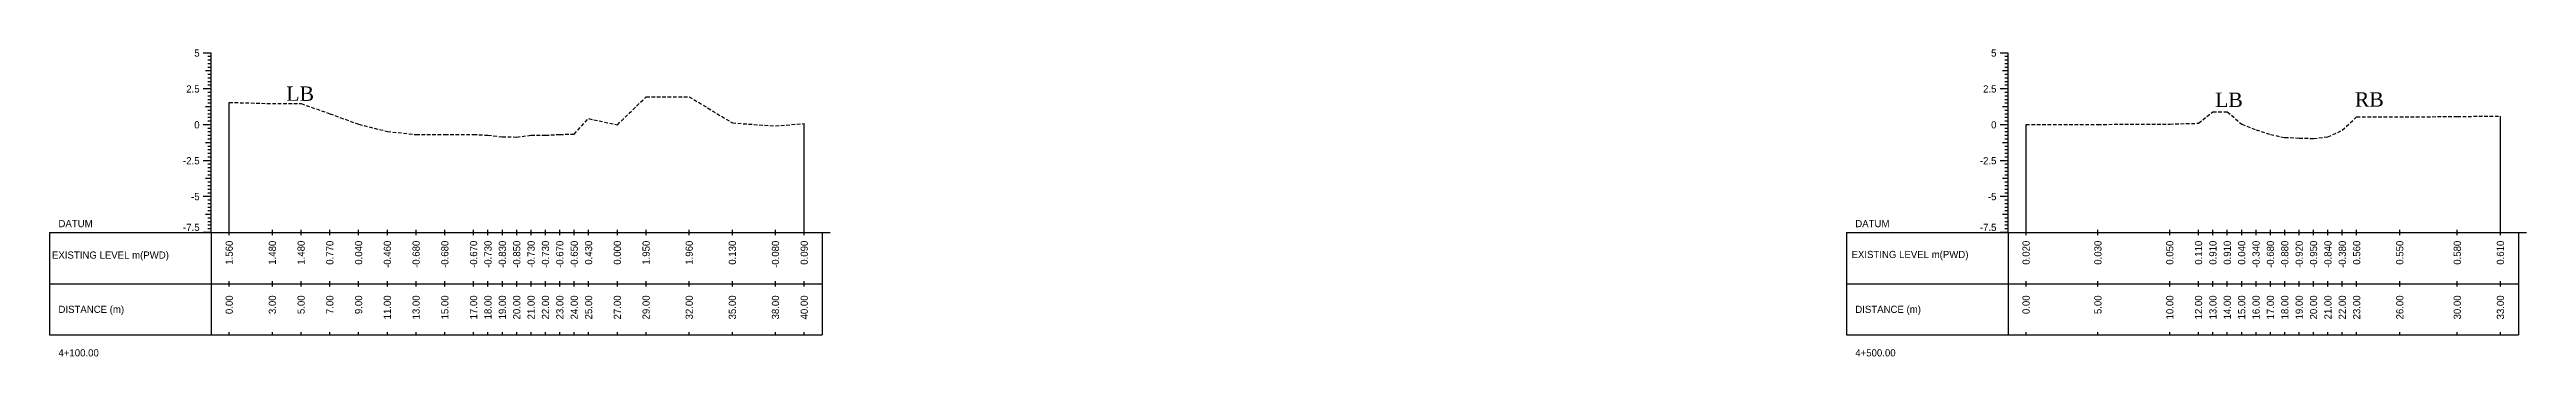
# Model space of a CAD drawing. Header units: inches. Extents: x 6579 to 9220, y -2276 to -1013.
# Drawn here: x 8655.2 to 8827.5, y -1244.5 to -1223.1 of the extents above; entities that cross this region are included whole.
import ezdxf
from ezdxf.enums import TextEntityAlignment as Align

# ---------------------------------------------------------------- set-up
doc = ezdxf.new("R2010")
doc.units = ezdxf.units.IN
doc.header["$MEASUREMENT"] = 0
doc.linetypes.add('HIDDEN', pattern=[0.375, 0.25, -0.125])
doc.layers.add('CS_Drawing', color=7, linetype='Continuous')
doc.layers.add('GL', color=3, linetype='HIDDEN')
doc.styles.add('romans', font='romans.shx')

msp = doc.modelspace()

# ---------------------------------------------------------------- texts
at = {"char_height": 1, "width": 263.4059, "attachment_point": 1, "style": 'romans'}
for s, insert in [('{\\fTimes New Roman|b0|i0|c0|p18;LB}', (8671.67, -1225.72)), ('{\\fTimes New Roman|b0|i0|c0|p18;LB}', (8805.85, -1226.15)), ('{\\fTimes New Roman|b0|i0|c0|p18;RB}', (8815.57, -1226.12))]:
    msp.add_mtext(s, dxfattribs=dict(at, insert=insert))
at = {"layer": 'CS_Drawing'}
for s, p in [('5', (8665.64, -1223.39)), ('5', (8790.64, -1223.39)), ('2.5', (8665.64, -1225.89)), ('2.5', (8790.64, -1225.89)), ('0', (8665.64, -1228.39)), ('0', (8790.64, -1228.39)), ('-2.5', (8665.64, -1230.89)), ('-2.5', (8790.64, -1230.89)), ('-5', (8665.64, -1233.39)), ('-5', (8790.64, -1233.39))]:
    msp.add_text(s, height=0.5, dxfattribs=at).set_placement(p, align=Align.MIDDLE_RIGHT)
for s, p in [('DATUM', (8655.82, -1235.27)), ('DATUM', (8780.82, -1235.27)), ('EXISTING LEVEL m(PWD)', (8655.37, -1237.46)), ('EXISTING LEVEL m(PWD)', (8780.56, -1237.42)), ('DISTANCE (m)', (8655.82, -1241.24)), ('DISTANCE (m)', (8780.82, -1241.24)), ('4+100.00', (8655.82, -1244.27)), ('4+500.00', (8780.82, -1244.27))]:
    msp.add_text(s, height=0.5, dxfattribs=at).set_placement(p, align=Align.MIDDLE_LEFT)
for p in [(8665.64, -1235.78), (8790.64, -1235.78)]:
    msp.add_text('-7.5', height=0.5, dxfattribs=at).set_placement(p, align=Align.RIGHT)
for s, p in [('1.560', (8667.7, -1236.46)), ('1.480', (8670.7, -1236.46)), ('1.480', (8672.7, -1236.46)), ('0.770', (8674.7, -1236.46)), ('0.040', (8676.7, -1236.46)), ('-0.460', (8678.7, -1236.46)), ('-0.680', (8680.7, -1236.46)), ('-0.680', (8682.7, -1236.46)), ('-0.670', (8684.7, -1236.46)), ('-0.730', (8685.7, -1236.46)), ('-0.830', (8686.7, -1236.46)), ('-0.850', (8687.7, -1236.46)), ('-0.730', (8688.7, -1236.46)), ('-0.730', (8689.7, -1236.46)), ('-0.670', (8690.7, -1236.46)), ('-0.650', (8691.7, -1236.46)), ('0.430', (8692.7, -1236.46)), ('0.000', (8694.7, -1236.46)), ('1.950', (8696.7, -1236.46)), ('1.960', (8699.7, -1236.46)), ('0.130', (8702.7, -1236.46)), ('-0.080', (8705.7, -1236.46)), ('0.090', (8707.7, -1236.46)), ('0.020', (8792.7, -1236.46)), ('0.030', (8797.7, -1236.46)), ('0.050', (8802.7, -1236.46)), ('0.110', (8804.7, -1236.46)), ('0.910', (8805.7, -1236.46)), ('0.910', (8806.7, -1236.46)), ('0.040', (8807.7, -1236.46)), ('-0.340', (8808.7, -1236.46)), ('-0.680', (8809.7, -1236.46)), ('-0.880', (8810.7, -1236.46)), ('-0.920', (8811.7, -1236.46)), ('-0.950', (8812.7, -1236.46)), ('-0.840', (8813.7, -1236.46)), ('-0.380', (8814.7, -1236.46)), ('0.560', (8815.7, -1236.46)), ('0.550', (8818.7, -1236.46)), ('0.580', (8822.7, -1236.46)), ('0.610', (8825.7, -1236.46)), ('0.00', (8667.7, -1240.27)), ('3.00', (8670.7, -1240.27)), ('5.00', (8672.7, -1240.27)), ('7.00', (8674.7, -1240.27)), ('9.00', (8676.7, -1240.27)), ('11.00', (8678.7, -1240.27)), ('13.00', (8680.7, -1240.27)), ('15.00', (8682.7, -1240.27)), ('17.00', (8684.7, -1240.27)), ('18.00', (8685.7, -1240.27)), ('19.00', (8686.7, -1240.27)), ('20.00', (8687.7, -1240.27)), ('21.00', (8688.7, -1240.27)), ('22.00', (8689.7, -1240.27)), ('23.00', (8690.7, -1240.27)), ('24.00', (8691.7, -1240.27)), ('25.00', (8692.7, -1240.27)), ('27.00', (8694.7, -1240.27)), ('29.00', (8696.7, -1240.27)), ('32.00', (8699.7, -1240.27)), ('35.00', (8702.7, -1240.27)), ('38.00', (8705.7, -1240.27)), ('40.00', (8707.7, -1240.27)), ('0.00', (8792.7, -1240.27)), ('5.00', (8797.7, -1240.27)), ('10.00', (8802.7, -1240.27)), ('12.00', (8804.7, -1240.27)), ('13.00', (8805.7, -1240.27)), ('14.00', (8806.7, -1240.27)), ('15.00', (8807.7, -1240.27)), ('16.00', (8808.7, -1240.27)), ('17.00', (8809.7, -1240.27)), ('18.00', (8810.7, -1240.27)), ('19.00', (8811.7, -1240.27)), ('20.00', (8812.7, -1240.27)), ('21.00', (8813.7, -1240.27)), ('22.00', (8814.7, -1240.27)), ('23.00', (8815.7, -1240.27)), ('26.00', (8818.7, -1240.27)), ('30.00', (8822.7, -1240.27)), ('33.00', (8825.7, -1240.27))]:
    msp.add_text(s, height=0.5, rotation=90, dxfattribs=at).set_placement(p, align=Align.MIDDLE_RIGHT)

# ---------------------------------------------------------------- linework, layer by layer
at = {"layer": 'CS_Drawing'}
for p, q in [((8666.45, -1223.39), (8665.89, -1223.39)), ((8666.45, -1223.39), (8666.06, -1223.39)), ((8666.45, -1223.39), (8666.22, -1223.39)), ((8666.45, -1235.89), (8666.45, -1223.39)), ((8791.45, -1223.39), (8790.89, -1223.39)), ((8791.45, -1223.39), (8791.06, -1223.39)), ((8791.45, -1223.39), (8791.22, -1223.39)), ((8791.45, -1235.89), (8791.45, -1223.39)), ((8666.45, -1224.64), (8666.06, -1224.64)), ((8666.45, -1223.64), (8666.22, -1223.64)), ((8666.45, -1223.89), (8666.22, -1223.89)), ((8666.45, -1224.14), (8666.22, -1224.14)), ((8666.45, -1224.39), (8666.22, -1224.39)), ((8666.45, -1224.64), (8666.22, -1224.64)), ((8666.45, -1224.89), (8666.22, -1224.89)), ((8791.45, -1224.64), (8791.06, -1224.64)), ((8791.45, -1223.64), (8791.22, -1223.64)), ((8791.45, -1223.89), (8791.22, -1223.89)), ((8791.45, -1224.14), (8791.22, -1224.14)), ((8791.45, -1224.39), (8791.22, -1224.39)), ((8791.45, -1224.64), (8791.22, -1224.64)), ((8791.45, -1224.89), (8791.22, -1224.89)), ((8666.45, -1225.89), (8665.89, -1225.89)), ((8666.45, -1225.89), (8666.06, -1225.89)), ((8666.45, -1225.14), (8666.22, -1225.14)), ((8666.45, -1225.39), (8666.22, -1225.39)), ((8666.45, -1225.64), (8666.22, -1225.64)), ((8666.45, -1225.89), (8666.22, -1225.89)), ((8666.45, -1226.14), (8666.22, -1226.14)), ((8666.45, -1226.39), (8666.22, -1226.39)), ((8666.45, -1226.64), (8666.22, -1226.64)), ((8667.7, -1235.89), (8667.7, -1226.83)), ((8791.45, -1225.89), (8790.89, -1225.89)), ((8791.45, -1225.89), (8791.06, -1225.89)), ((8791.45, -1225.14), (8791.22, -1225.14)), ((8791.45, -1225.39), (8791.22, -1225.39)), ((8791.45, -1225.64), (8791.22, -1225.64)), ((8791.45, -1225.89), (8791.22, -1225.89)), ((8791.45, -1226.14), (8791.22, -1226.14)), ((8791.45, -1226.39), (8791.22, -1226.39)), ((8791.45, -1226.64), (8791.22, -1226.64)), ((8666.45, -1228.39), (8665.89, -1228.39)), ((8666.45, -1227.14), (8666.06, -1227.14)), ((8666.45, -1228.39), (8666.06, -1228.39)), ((8666.45, -1226.89), (8666.22, -1226.89)), ((8666.45, -1227.14), (8666.22, -1227.14)), ((8666.45, -1227.39), (8666.22, -1227.39)), ((8666.45, -1227.64), (8666.22, -1227.64)), ((8666.45, -1227.89), (8666.22, -1227.89)), ((8666.45, -1228.14), (8666.22, -1228.14)), ((8666.45, -1228.39), (8666.22, -1228.39)), ((8707.7, -1235.89), (8707.7, -1228.3)), ((8791.45, -1228.39), (8790.89, -1228.39)), ((8791.45, -1227.14), (8791.06, -1227.14)), ((8791.45, -1228.39), (8791.06, -1228.39)), ((8791.45, -1226.89), (8791.22, -1226.89)), ((8791.45, -1227.14), (8791.22, -1227.14)), ((8791.45, -1227.39), (8791.22, -1227.39)), ((8791.45, -1227.64), (8791.22, -1227.64)), ((8791.45, -1227.89), (8791.22, -1227.89)), ((8791.45, -1228.14), (8791.22, -1228.14)), ((8791.45, -1228.39), (8791.22, -1228.39)), ((8792.7, -1235.89), (8792.7, -1228.37)), ((8825.7, -1235.89), (8825.7, -1227.78)), ((8666.45, -1229.64), (8666.06, -1229.64)), ((8666.45, -1228.64), (8666.22, -1228.64)), ((8666.45, -1228.89), (8666.22, -1228.89)), ((8666.45, -1229.14), (8666.22, -1229.14)), ((8666.45, -1229.39), (8666.22, -1229.39)), ((8666.45, -1229.64), (8666.22, -1229.64)), ((8666.45, -1229.89), (8666.22, -1229.89)), ((8666.45, -1230.14), (8666.22, -1230.14)), ((8791.45, -1229.64), (8791.06, -1229.64)), ((8791.45, -1228.64), (8791.22, -1228.64)), ((8791.45, -1228.89), (8791.22, -1228.89)), ((8791.45, -1229.14), (8791.22, -1229.14)), ((8791.45, -1229.39), (8791.22, -1229.39)), ((8791.45, -1229.64), (8791.22, -1229.64)), ((8791.45, -1229.89), (8791.22, -1229.89)), ((8791.45, -1230.14), (8791.22, -1230.14)), ((8666.45, -1230.89), (8665.89, -1230.89)), ((8666.45, -1230.89), (8666.06, -1230.89)), ((8666.45, -1230.39), (8666.22, -1230.39)), ((8666.45, -1230.64), (8666.22, -1230.64)), ((8666.45, -1230.89), (8666.22, -1230.89)), ((8666.45, -1231.14), (8666.22, -1231.14)), ((8666.45, -1231.39), (8666.22, -1231.39)), ((8666.45, -1231.64), (8666.22, -1231.64)), ((8666.45, -1231.89), (8666.22, -1231.89)), ((8791.45, -1230.89), (8790.89, -1230.89)), ((8791.45, -1230.89), (8791.06, -1230.89)), ((8791.45, -1230.39), (8791.22, -1230.39)), ((8791.45, -1230.64), (8791.22, -1230.64)), ((8791.45, -1230.89), (8791.22, -1230.89)), ((8791.45, -1231.14), (8791.22, -1231.14)), ((8791.45, -1231.39), (8791.22, -1231.39)), ((8791.45, -1231.64), (8791.22, -1231.64)), ((8791.45, -1231.89), (8791.22, -1231.89)), ((8666.45, -1233.39), (8665.89, -1233.39)), ((8666.45, -1232.14), (8666.06, -1232.14)), ((8666.45, -1233.39), (8666.06, -1233.39)), ((8666.45, -1232.14), (8666.22, -1232.14)), ((8666.45, -1232.39), (8666.22, -1232.39)), ((8666.45, -1232.64), (8666.22, -1232.64)), ((8666.45, -1232.89), (8666.22, -1232.89)), ((8666.45, -1233.14), (8666.22, -1233.14)), ((8666.45, -1233.39), (8666.22, -1233.39)), ((8666.45, -1233.64), (8666.22, -1233.64)), ((8791.45, -1233.39), (8790.89, -1233.39)), ((8791.45, -1232.14), (8791.06, -1232.14)), ((8791.45, -1233.39), (8791.06, -1233.39)), ((8791.45, -1232.14), (8791.22, -1232.14)), ((8791.45, -1232.39), (8791.22, -1232.39)), ((8791.45, -1232.64), (8791.22, -1232.64)), ((8791.45, -1232.89), (8791.22, -1232.89)), ((8791.45, -1233.14), (8791.22, -1233.14)), ((8791.45, -1233.39), (8791.22, -1233.39)), ((8791.45, -1233.64), (8791.22, -1233.64)), ((8666.45, -1234.64), (8666.06, -1234.64)), ((8666.45, -1233.89), (8666.22, -1233.89)), ((8666.45, -1234.14), (8666.22, -1234.14)), ((8666.45, -1234.39), (8666.22, -1234.39)), ((8666.45, -1234.64), (8666.22, -1234.64)), ((8666.45, -1234.89), (8666.22, -1234.89)), ((8666.45, -1235.14), (8666.22, -1235.14)), ((8666.45, -1235.39), (8666.22, -1235.39)), ((8791.45, -1234.64), (8791.06, -1234.64)), ((8791.45, -1233.89), (8791.22, -1233.89)), ((8791.45, -1234.14), (8791.22, -1234.14)), ((8791.45, -1234.39), (8791.22, -1234.39)), ((8791.45, -1234.64), (8791.22, -1234.64)), ((8791.45, -1234.89), (8791.22, -1234.89)), ((8791.45, -1235.14), (8791.22, -1235.14)), ((8791.45, -1235.39), (8791.22, -1235.39)), ((8655.2, -1235.89), (8666.45, -1235.89)), ((8655.2, -1235.89), (8655.2, -1243.02)), ((8666.45, -1235.89), (8665.89, -1235.89)), ((8666.45, -1235.89), (8666.06, -1235.89)), ((8666.45, -1235.64), (8666.22, -1235.64)), ((8666.45, -1235.89), (8666.22, -1235.89)), ((8666.45, -1235.89), (8708.95, -1235.89)), ((8666.45, -1235.89), (8666.45, -1243.02)), ((8667.7, -1236.08), (8667.7, -1235.71)), ((8670.7, -1236.08), (8670.7, -1235.71)), ((8672.7, -1236.08), (8672.7, -1235.71)), ((8674.7, -1236.08), (8674.7, -1235.71)), ((8676.7, -1236.08), (8676.7, -1235.71)), ((8678.7, -1236.08), (8678.7, -1235.71)), ((8680.7, -1236.08), (8680.7, -1235.71)), ((8682.7, -1236.08), (8682.7, -1235.71)), ((8684.7, -1236.08), (8684.7, -1235.71)), ((8685.7, -1236.08), (8685.7, -1235.71)), ((8686.7, -1236.08), (8686.7, -1235.71)), ((8687.7, -1236.08), (8687.7, -1235.71)), ((8688.7, -1236.08), (8688.7, -1235.71)), ((8689.7, -1236.08), (8689.7, -1235.71)), ((8690.7, -1236.08), (8690.7, -1235.71)), ((8691.7, -1236.08), (8691.7, -1235.71)), ((8692.7, -1236.08), (8692.7, -1235.71)), ((8694.7, -1236.08), (8694.7, -1235.71)), ((8696.7, -1236.08), (8696.7, -1235.71)), ((8699.7, -1236.08), (8699.7, -1235.71)), ((8702.7, -1236.08), (8702.7, -1235.71)), ((8705.7, -1236.08), (8705.7, -1235.71)), ((8707.7, -1236.08), (8707.7, -1235.71)), ((8708.95, -1235.89), (8709.51, -1235.89)), ((8708.95, -1235.89), (8709.34, -1235.89)), ((8708.95, -1235.89), (8709.17, -1235.89)), ((8708.95, -1235.89), (8708.95, -1243.02)), ((8780.2, -1235.89), (8791.45, -1235.89)), ((8780.2, -1235.89), (8780.2, -1243.02)), ((8791.45, -1235.89), (8790.89, -1235.89)), ((8791.45, -1235.89), (8791.06, -1235.89)), ((8791.45, -1235.64), (8791.22, -1235.64)), ((8791.45, -1235.89), (8791.22, -1235.89)), ((8791.45, -1235.89), (8826.95, -1235.89)), ((8791.45, -1235.89), (8791.45, -1243.02)), ((8792.7, -1236.08), (8792.7, -1235.71)), ((8797.7, -1236.08), (8797.7, -1235.71)), ((8802.7, -1236.08), (8802.7, -1235.71)), ((8804.7, -1236.08), (8804.7, -1235.71)), ((8805.7, -1236.08), (8805.7, -1235.71)), ((8806.7, -1236.08), (8806.7, -1235.71)), ((8807.7, -1236.08), (8807.7, -1235.71)), ((8808.7, -1236.08), (8808.7, -1235.71)), ((8809.7, -1236.08), (8809.7, -1235.71)), ((8810.7, -1236.08), (8810.7, -1235.71)), ((8811.7, -1236.08), (8811.7, -1235.71)), ((8812.7, -1236.08), (8812.7, -1235.71)), ((8813.7, -1236.08), (8813.7, -1235.71)), ((8814.7, -1236.08), (8814.7, -1235.71)), ((8815.7, -1236.08), (8815.7, -1235.71)), ((8818.7, -1236.08), (8818.7, -1235.71)), ((8822.7, -1236.08), (8822.7, -1235.71)), ((8825.7, -1236.08), (8825.7, -1235.71)), ((8826.95, -1235.89), (8827.51, -1235.89)), ((8826.95, -1235.89), (8827.34, -1235.89)), ((8826.95, -1235.89), (8827.17, -1235.89)), ((8826.95, -1235.89), (8826.95, -1243.02)), ((8655.2, -1239.46), (8666.45, -1239.46)), ((8666.45, -1239.46), (8708.95, -1239.46)), ((8666.45, -1239.46), (8708.95, -1239.46)), ((8667.7, -1239.64), (8667.7, -1239.27)), ((8670.7, -1239.64), (8670.7, -1239.27)), ((8672.7, -1239.64), (8672.7, -1239.27)), ((8674.7, -1239.64), (8674.7, -1239.27)), ((8676.7, -1239.64), (8676.7, -1239.27)), ((8678.7, -1239.64), (8678.7, -1239.27)), ((8680.7, -1239.64), (8680.7, -1239.27)), ((8682.7, -1239.64), (8682.7, -1239.27)), ((8684.7, -1239.64), (8684.7, -1239.27)), ((8685.7, -1239.64), (8685.7, -1239.27)), ((8686.7, -1239.64), (8686.7, -1239.27)), ((8687.7, -1239.64), (8687.7, -1239.27)), ((8688.7, -1239.64), (8688.7, -1239.27)), ((8689.7, -1239.64), (8689.7, -1239.27)), ((8690.7, -1239.64), (8690.7, -1239.27)), ((8691.7, -1239.64), (8691.7, -1239.27)), ((8692.7, -1239.64), (8692.7, -1239.27)), ((8694.7, -1239.64), (8694.7, -1239.27)), ((8696.7, -1239.64), (8696.7, -1239.27)), ((8699.7, -1239.64), (8699.7, -1239.27)), ((8702.7, -1239.64), (8702.7, -1239.27)), ((8705.7, -1239.64), (8705.7, -1239.27)), ((8707.7, -1239.64), (8707.7, -1239.27)), ((8780.2, -1239.46), (8791.45, -1239.46)), ((8791.45, -1239.46), (8826.95, -1239.46)), ((8791.45, -1239.46), (8826.95, -1239.46)), ((8792.7, -1239.64), (8792.7, -1239.27)), ((8797.7, -1239.64), (8797.7, -1239.27)), ((8802.7, -1239.64), (8802.7, -1239.27)), ((8804.7, -1239.64), (8804.7, -1239.27)), ((8805.7, -1239.64), (8805.7, -1239.27)), ((8806.7, -1239.64), (8806.7, -1239.27)), ((8807.7, -1239.64), (8807.7, -1239.27)), ((8808.7, -1239.64), (8808.7, -1239.27)), ((8809.7, -1239.64), (8809.7, -1239.27)), ((8810.7, -1239.64), (8810.7, -1239.27)), ((8811.7, -1239.64), (8811.7, -1239.27)), ((8812.7, -1239.64), (8812.7, -1239.27)), ((8813.7, -1239.64), (8813.7, -1239.27)), ((8814.7, -1239.64), (8814.7, -1239.27)), ((8815.7, -1239.64), (8815.7, -1239.27)), ((8818.7, -1239.64), (8818.7, -1239.27)), ((8822.7, -1239.64), (8822.7, -1239.27)), ((8825.7, -1239.64), (8825.7, -1239.27)), ((8655.2, -1243.02), (8666.45, -1243.02)), ((8666.45, -1243.02), (8708.95, -1243.02)), ((8667.7, -1243.02), (8667.7, -1242.83)), ((8670.7, -1243.02), (8670.7, -1242.83)), ((8672.7, -1243.02), (8672.7, -1242.83)), ((8674.7, -1243.02), (8674.7, -1242.83)), ((8676.7, -1243.02), (8676.7, -1242.83)), ((8678.7, -1243.02), (8678.7, -1242.83)), ((8680.7, -1243.02), (8680.7, -1242.83)), ((8682.7, -1243.02), (8682.7, -1242.83)), ((8684.7, -1243.02), (8684.7, -1242.83)), ((8685.7, -1243.02), (8685.7, -1242.83)), ((8686.7, -1243.02), (8686.7, -1242.83)), ((8687.7, -1243.02), (8687.7, -1242.83)), ((8688.7, -1243.02), (8688.7, -1242.83)), ((8689.7, -1243.02), (8689.7, -1242.83)), ((8690.7, -1243.02), (8690.7, -1242.83)), ((8691.7, -1243.02), (8691.7, -1242.83)), ((8692.7, -1243.02), (8692.7, -1242.83)), ((8694.7, -1243.02), (8694.7, -1242.83)), ((8696.7, -1243.02), (8696.7, -1242.83)), ((8699.7, -1243.02), (8699.7, -1242.83)), ((8702.7, -1243.02), (8702.7, -1242.83)), ((8705.7, -1243.02), (8705.7, -1242.83)), ((8707.7, -1243.02), (8707.7, -1242.83)), ((8780.2, -1243.02), (8791.45, -1243.02)), ((8791.45, -1243.02), (8826.95, -1243.02)), ((8792.7, -1243.02), (8792.7, -1242.83)), ((8797.7, -1243.02), (8797.7, -1242.83)), ((8802.7, -1243.02), (8802.7, -1242.83)), ((8804.7, -1243.02), (8804.7, -1242.83)), ((8805.7, -1243.02), (8805.7, -1242.83)), ((8806.7, -1243.02), (8806.7, -1242.83)), ((8807.7, -1243.02), (8807.7, -1242.83)), ((8808.7, -1243.02), (8808.7, -1242.83)), ((8809.7, -1243.02), (8809.7, -1242.83)), ((8810.7, -1243.02), (8810.7, -1242.83)), ((8811.7, -1243.02), (8811.7, -1242.83)), ((8812.7, -1243.02), (8812.7, -1242.83)), ((8813.7, -1243.02), (8813.7, -1242.83)), ((8814.7, -1243.02), (8814.7, -1242.83)), ((8815.7, -1243.02), (8815.7, -1242.83)), ((8818.7, -1243.02), (8818.7, -1242.83)), ((8822.7, -1243.02), (8822.7, -1242.83)), ((8825.7, -1243.02), (8825.7, -1242.83))]:
    msp.add_line(p, q, dxfattribs=at)
at = {"layer": 'GL'}
for points in [[(8667.7, -1226.83), (8670.7, -1226.91), (8672.7, -1226.91), (8674.7, -1227.62), (8676.7, -1228.35), (8678.7, -1228.85), (8680.7, -1229.07), (8682.7, -1229.07), (8684.7, -1229.06), (8685.7, -1229.12), (8686.7, -1229.22), (8687.7, -1229.24), (8688.7, -1229.12), (8689.7, -1229.12), (8690.7, -1229.06), (8691.7, -1229.04), (8692.7, -1227.96), (8694.7, -1228.39), (8696.7, -1226.44), (8699.7, -1226.43), (8702.7, -1228.26), (8705.7, -1228.47), (8707.7, -1228.3)], [(8792.7, -1228.37), (8797.7, -1228.36), (8802.7, -1228.34), (8804.7, -1228.28), (8805.7, -1227.48), (8806.7, -1227.48), (8807.7, -1228.35), (8808.7, -1228.73), (8809.7, -1229.07), (8810.7, -1229.27), (8811.7, -1229.31), (8812.7, -1229.34), (8813.7, -1229.23), (8814.7, -1228.77), (8815.7, -1227.83), (8818.7, -1227.84), (8822.7, -1227.81), (8825.7, -1227.78)]]:
    msp.add_lwpolyline(points, dxfattribs=at)

msp.set_redraw_order([(e.dxf.handle, doc.entitydb.next_handle()) for e in msp.query("TEXT MTEXT ATTDEF DIMENSION ARC_DIMENSION")])  # texts and dimensions are drawn at this point

doc.saveas('drawing.dxf')
